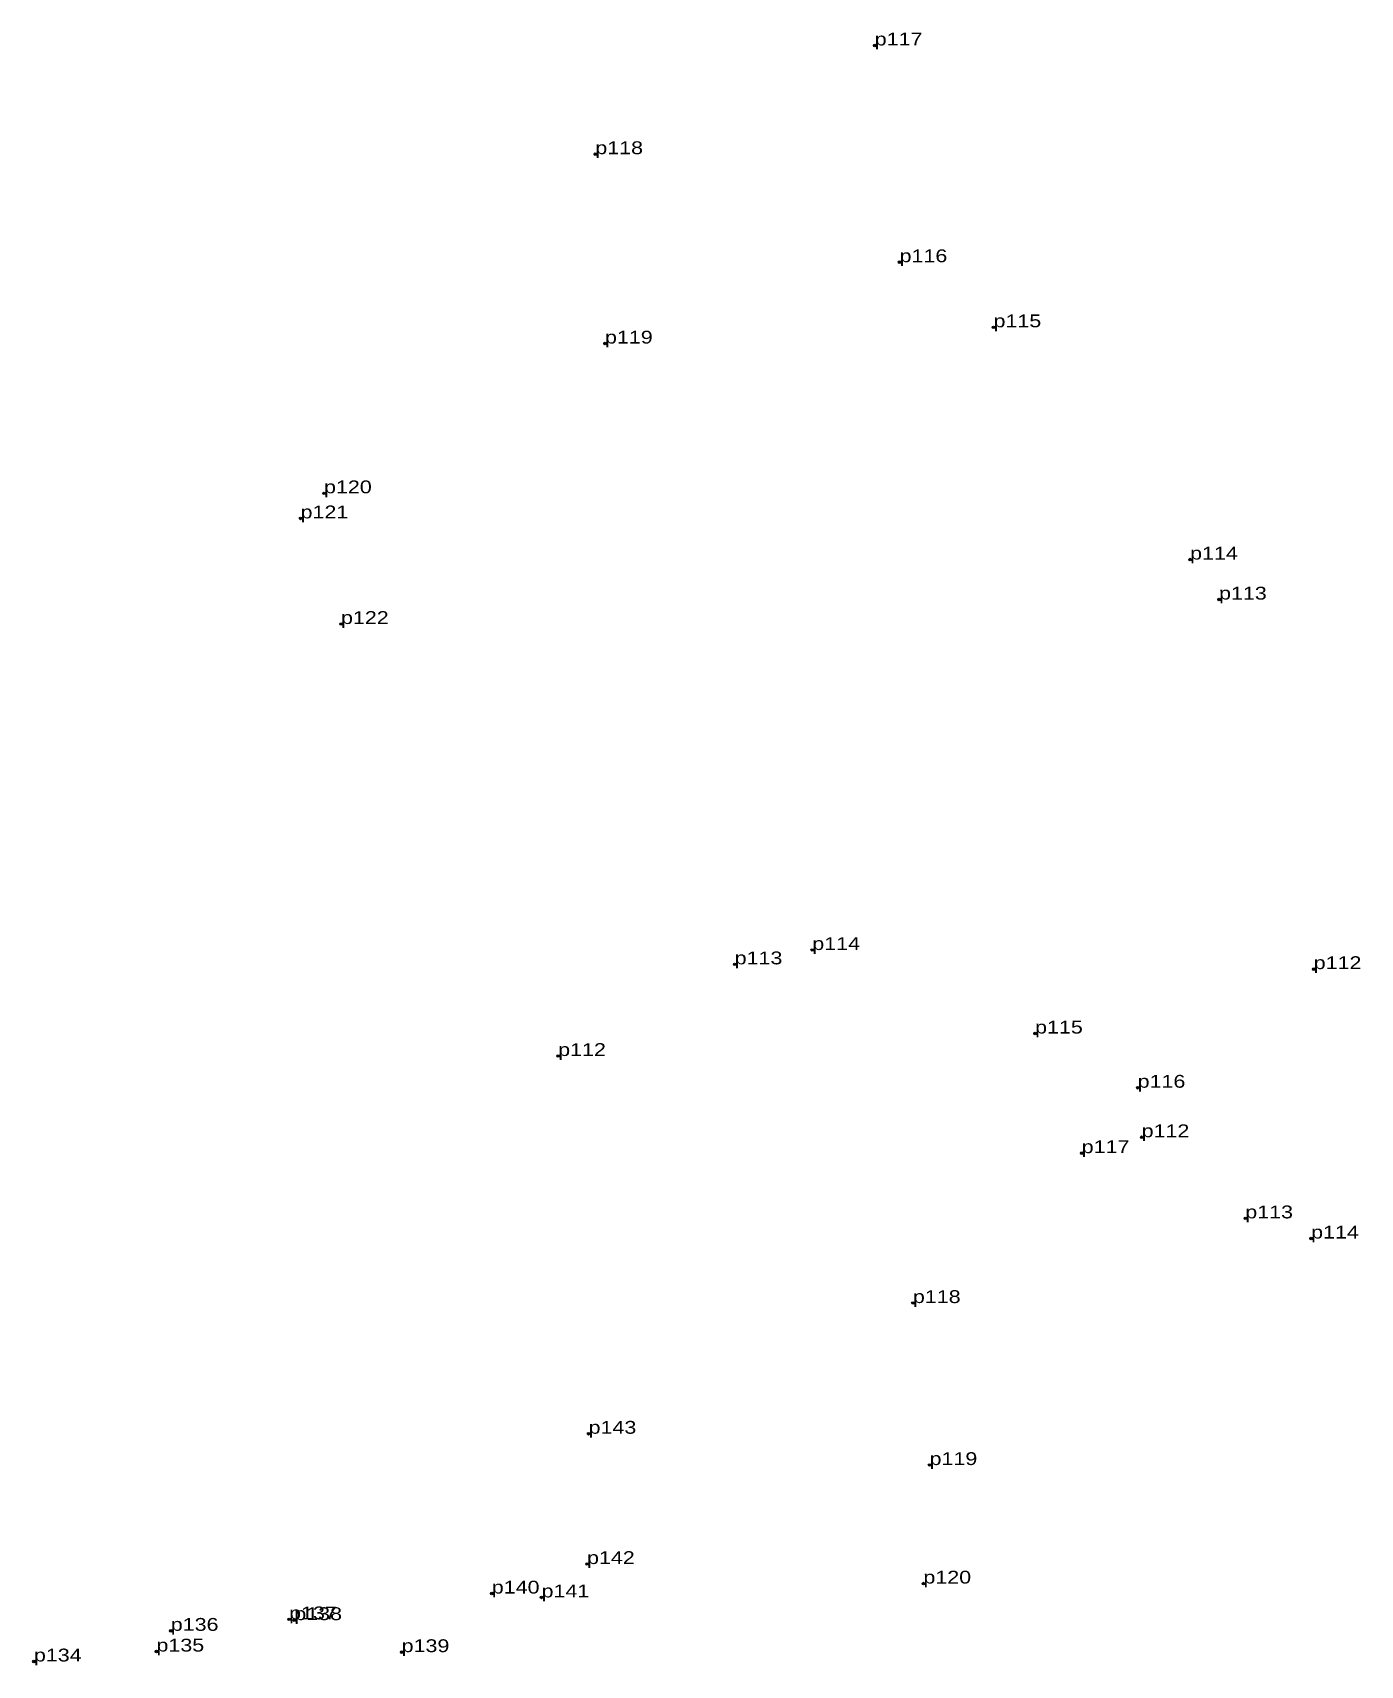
# Model space of a CAD drawing. Header units: metres. Extents: x 543607 to 546308, y 1834524 to 1839461.
# Drawn here: x 543723.1 to 543909.4, y 1837799.8 to 1838028.9 of the extents above; entities that cross this region are included whole.
import ezdxf

# ---------------------------------------------------------------- set-up
doc = ezdxf.new("R2010")
doc.units = ezdxf.units.M
doc.header["$LTSCALE"] = 0.72
doc.header["$PDMODE"] = 32
doc.header["$PDSIZE"] = 0.36
doc.layers.add('12', color=7, linetype='Continuous')
doc.layers.add('7', color=7, linetype='Continuous')

msp = doc.modelspace()

# ---------------------------------------------------------------- texts
at = {"layer": '12', "width": 1.25}
for s, p in [('p117', (543841.26, 1838027.06)), ('p117', (543841.26, 1838027.06)), ('p118', (543802.06, 1838011.81)), ('p118', (543802.06, 1838011.81)), ('p116', (543844.75, 1837996.65)), ('p116', (543844.75, 1837996.65)), ('p115', (543857.93, 1837987.52)), ('p115', (543857.93, 1837987.52)), ('p119', (543803.42, 1837985.24)), ('p119', (543803.42, 1837985.24)), ('p120', (543764, 1837964.23)), ('p120', (543764, 1837964.23)), ('p121', (543760.71, 1837960.71)), ('p121', (543760.71, 1837960.71)), ('p114', (543885.51, 1837954.93)), ('p114', (543885.51, 1837954.93)), ('p113', (543889.57, 1837949.32)), ('p113', (543889.57, 1837949.32)), ('p122', (543766.38, 1837945.89)), ('p122', (543766.38, 1837945.89)), ('p114', (543832.5, 1837900.15)), ('p114', (543832.5, 1837900.15)), ('p113', (543821.61, 1837898.14)), ('p113', (543821.61, 1837898.14)), ('p112', (543902.85, 1837897.47)), ('p112', (543902.85, 1837897.47)), ('p115', (543863.76, 1837888.43)), ('p115', (543863.76, 1837888.43)), ('p112', (543796.85, 1837885.28)), ('p112', (543796.85, 1837885.28)), ('p116', (543878.15, 1837880.83)), ('p116', (543878.15, 1837880.83)), ('p112', (543878.71, 1837873.88)), ('p112', (543878.71, 1837873.88)), ('p117', (543870.3, 1837871.65)), ('p117', (543870.3, 1837871.65)), ('p113', (543893.25, 1837862.5)), ('p113', (543893.25, 1837862.5)), ('p114', (543902.49, 1837859.67)), ('p114', (543902.49, 1837859.67)), ('p118', (543846.62, 1837850.62)), ('p118', (543846.62, 1837850.62)), ('p143', (543801.12, 1837832.28)), ('p143', (543801.12, 1837832.28)), ('p119', (543848.96, 1837827.89)), ('p119', (543848.96, 1837827.89)), ('p142', (543800.9, 1837814)), ('p142', (543800.9, 1837814)), ('p140', (543787.54, 1837809.86)), ('p140', (543787.54, 1837809.86)), ('p141', (543794.52, 1837809.32)), ('p141', (543794.52, 1837809.32)), ('p120', (543848.09, 1837811.26)), ('p120', (543848.09, 1837811.26)), ('p136', (543742.5, 1837804.63)), ('p136', (543742.5, 1837804.63)), ('p137', (543759.1, 1837806.24)), ('p137', (543759.1, 1837806.24)), ('p138', (543759.83, 1837806.13)), ('p138', (543759.83, 1837806.13)), ('p134', (543723.3, 1837800.33)), ('p134', (543723.3, 1837800.33)), ('p135', (543740.49, 1837801.72)), ('p135', (543740.49, 1837801.72)), ('p139', (543774.89, 1837801.64)), ('p139', (543774.89, 1837801.64))]:
    msp.add_text(s, height=1.8, dxfattribs=at).set_placement(p)

# ---------------------------------------------------------------- linework, layer by layer
at = {"layer": '7'}
for p in [(543841.26, 1838027.06), (543802.06, 1838011.81), (543844.75, 1837996.65), (543857.93, 1837987.52), (543803.42, 1837985.24), (543764, 1837964.23), (543760.71, 1837960.71), (543885.51, 1837954.93), (543889.57, 1837949.32), (543889.57, 1837949.31), (543766.38, 1837945.89), (543832.5, 1837900.15), (543821.61, 1837898.14), (543902.85, 1837897.47), (543863.76, 1837888.43), (543796.85, 1837885.28), (543878.15, 1837880.83), (543878.71, 1837873.88), (543870.3, 1837871.65), (543893.25, 1837862.5), (543902.49, 1837859.67), (543846.62, 1837850.62), (543801.12, 1837832.28), (543848.96, 1837827.89), (543800.9, 1837814), (543848.09, 1837811.26), (543787.54, 1837809.86), (543794.51, 1837809.32), (543794.52, 1837809.32), (543759.1, 1837806.24), (543742.5, 1837804.63), (543759.83, 1837806.13), (543740.49, 1837801.72), (543774.89, 1837801.64), (543723.3, 1837800.33)]:
    msp.add_point(p, dxfattribs=at)

msp.set_redraw_order([(e.dxf.handle, doc.entitydb.next_handle()) for e in msp.query("TEXT MTEXT ATTDEF DIMENSION ARC_DIMENSION")])  # texts and dimensions are drawn at this point

doc.saveas('drawing.dxf')
